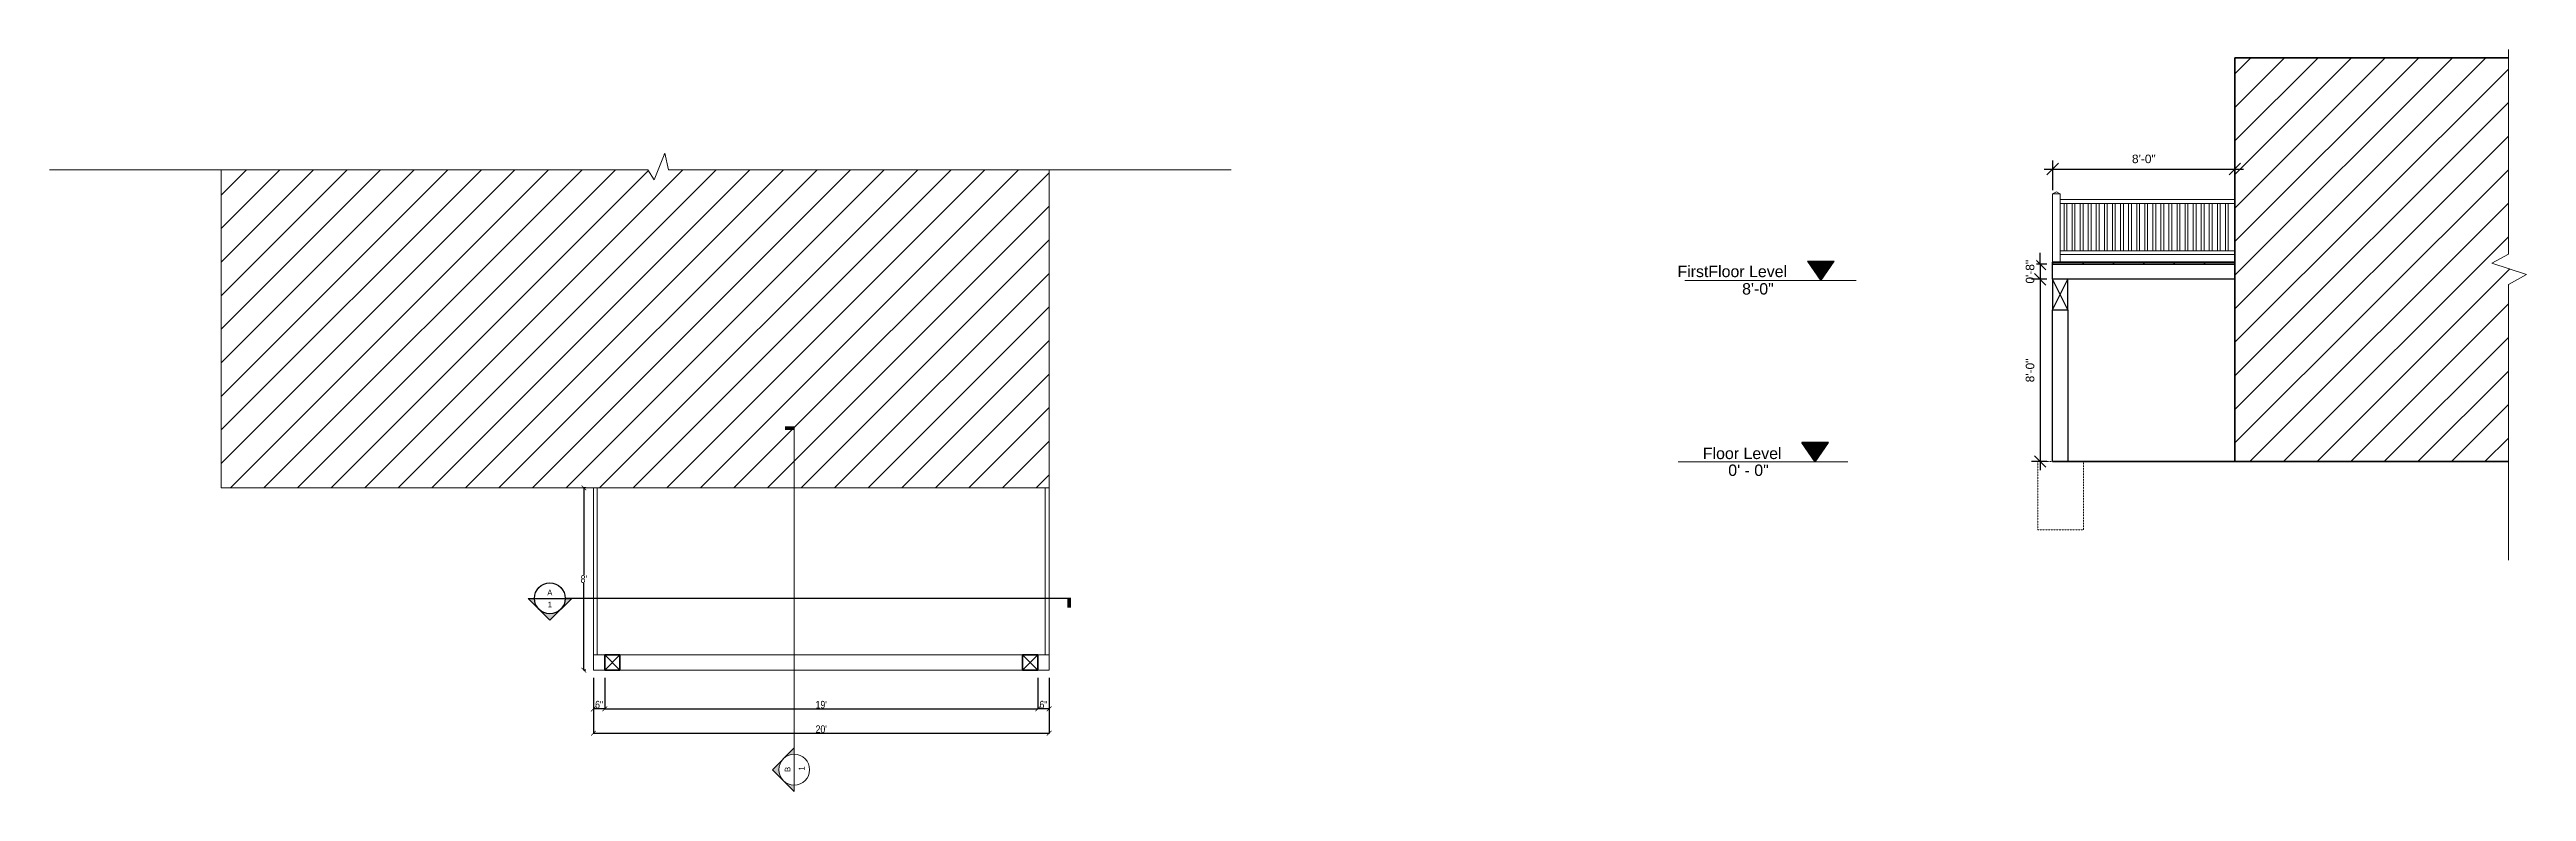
# Model space of a CAD drawing. Header units: inches. Extents: x 5821 to 9304, y -7513 to -2875.
# Drawn here: x 5821 to 7125, y -7053 to -6663 of the extents above; entities that cross this region are included whole.
import ezdxf
from ezdxf.enums import TextEntityAlignment as Align

# ---------------------------------------------------------------- set-up
doc = ezdxf.new("R2010")
doc.units = ezdxf.units.IN
doc.header["$MEASUREMENT"] = 0
doc.linetypes.add('CENTER', pattern=[2, 1.25, -0.25, 0.25, -0.25])
doc.linetypes.add('Dash 1_16_', pattern=[0.125, 0.0625, -0.0625])
doc.layers.add('dimensions', color=1, linetype='Continuous')
doc.layers.add('RCP-MRKR', color=2, linetype='Continuous')
doc.layers.add('exist building section', color=7, linetype='Continuous', lineweight=35, true_color=0x757575)
for name, color, linetype, lineweight in [('FOUNDATION', 95, 'CENTER', 9), ('Text', 7, 'Continuous', 9), ('wall', 70, 'Continuous', 35), ('wall view line', 70, 'Continuous', 13), ('wood', 40, 'Continuous', 9)]:
    doc.layers.add(name, color=color, linetype=linetype, lineweight=lineweight)
doc.styles.add('ARCH-D', font='arch-d.shx', dxfattribs={"width": 0.9})
doc.styles.add('Arial', font='arial.ttf', dxfattribs={"height": 6})
doc.styles.add('Arial_1', font='arial.ttf', dxfattribs={"height": 4.5})
doc.styles.add('GENERATED_STYLE_2', font='ARIALN.TTF')
doc.dimstyles.new('GENERATED_STYLE__2', dxfattribs={"dimtxt": 4, "dimasz": 2.533333, "dimexe": 0.18, "dimexo": 4, "dimgap": 0.09, "dimtad": 1, "dimtih": 1, "dimtoh": 1, "dimdec": 1, "dimzin": 0, "dimdsep": 46, "dimlunit": 4, "dimtxsty": 'GENERATED_STYLE_2', "dimblk": 'ARCHTICK', "dimcen": 0.09, "dimclrd": 1, "dimclre": 1, "dimclrt": 1, "dimadec": 0, "dimazin": 0, "dimtfac": 1, "dimtdec": 1, "dimtmove": 0, "dimatfit": 3, "dimfxl": 1, "dimtolj": 1, "dimtzin": 0, "dimarcsym": 0})
doc.dimstyles.new('Linear_-_3_32__Arial', dxfattribs={"dimscale": 12, "dimtxt": 4.591167, "dimasz": 0.5, "dimexe": 0.375, "dimexo": 0.25, "dimgap": 0.25, "dimtad": 1, "dimdec": 5, "dimrnd": 0.03125, "dimzin": 1, "dimdsep": 46, "dimlunit": 4, "dimtxsty": 'Arial_1', "dimblk1": 'OBLIQUE', "dimblk2": 'OBLIQUE', "dimsah": 1, "dimcen": 0.09, "dimdle": 0.375, "dimazin": 0, "dimtfac": 1, "dimtdec": 4, "dimtix": 1, "dimtmove": 0, "dimatfit": 3, "dimfxl": 1, "dimtvp": 1, "dimtfill": 1, "dimfrac": 2, "dimtolj": 1, "dimtzin": 0, "dimarcsym": 2})

msp = doc.modelspace()

# ---------------------------------------------------------------- texts
at = {"layer": 'Text', "ltscale": 100, "char_height": 6, "attachment_point": 3, "style": 'Arial'}
for s, insert, width in [('FirstFloor Level', (6735.83943, -6776.546586), 70.70090383), ('8\'-0"', (6728.830028, -6785.720039), 70.70090383), ('Floor Level', (6732.922477, -6872.387454), 56.87967477), ('0\' - 0"', (6726.192587, -6881.268631), 25.9065)]:
    msp.add_mtext(s, dxfattribs=dict(at, insert=insert, width=width))

# ---------------------------------------------------------------- blocks, each defined once
blk = doc.blocks.new('_Oblique')
at = {"color": 0, "linetype": 'ByBlock', "lineweight": -2}
blk.add_line((-0.5, -0.5), (0.5, 0.5), dxfattribs=at)
blk = doc.blocks.new('*D363')
at = {"layer": 'Defpoints', "color": 0, "ltscale": 100, "transparency": 16777216}
for p in [(6971.7, -6725.6), (6875.7, -6739.7), (6971.7, -6741.7)]:
    blk.add_point(p, dxfattribs=at)
at = {"layer": 'dimensions', "color": 0, "lineweight": -2, "ltscale": 100, "transparency": 16777216}
for p, q in [((6871.2, -6725.6), (6976.2, -6725.6)), ((6875.7, -6736.7), (6875.7, -6721.1)), ((6971.7, -6738.7), (6971.7, -6721.1))]:
    blk.add_line(p, q, dxfattribs=at)
at = {"layer": 'dimensions', "color": 0, "lineweight": -2, "ltscale": 100, "transparency": 16777216, "xscale": 5.999999999999999, "yscale": 5.999999999999999, "zscale": 5.999999999999999, "rotation": 180}
blk.add_blockref('_Oblique', (6875.7, -6725.6), dxfattribs=at)
at = {"layer": 'dimensions', "color": 0, "lineweight": -2, "ltscale": 100, "transparency": 16777216, "xscale": 5.999999999999999, "yscale": 5.999999999999999, "zscale": 5.999999999999999}
blk.add_blockref('_Oblique', (6971.7, -6725.6), dxfattribs=at)
at = {"layer": 'dimensions', "color": 0, "ltscale": 100, "transparency": 16777216, "insert": (6923.7, -6720.3), "char_height": 4.5, "attachment_point": 5, "style": 'Arial_1', "bg_fill": 3, "box_fill_scale": 1.25, "bg_fill_color": 256, "bg_fill_true_color": 13158600, "bg_fill_transparency": 0}
blk.add_mtext('\\A1;8\'-0"', dxfattribs=at)
blk = doc.blocks.new('*D364')
at = {"layer": 'Defpoints', "color": 0, "ltscale": 100, "transparency": 16777216}
for p in [(6875.7, -6775.7), (6875.7, -6783.7)]:
    blk.add_point(p, dxfattribs=at)
at = {"layer": 'dimensions', "color": 0, "lineweight": -2, "ltscale": 100, "transparency": 16777216}
for p, q in [((6869.1, -6775.7), (6869.1, -6769.7)), ((6872.7, -6775.7), (6864.6, -6775.7)), ((6869.1, -6775.7), (6869.1, -6783.7)), ((6872.7, -6783.7), (6864.6, -6783.7)), ((6869.1, -6783.7), (6869.1, -6789.7))]:
    blk.add_line(p, q, dxfattribs=at)
at = {"layer": 'dimensions', "color": 0, "lineweight": -2, "ltscale": 100, "transparency": 16777216, "xscale": 5.999999999999999, "yscale": 5.999999999999999, "zscale": 5.999999999999999}
for p, rotation in [((6869.1, -6775.7), 270), ((6869.1, -6783.7), 90)]:
    blk.add_blockref('_Oblique', p, dxfattribs=dict(at, rotation=rotation))
at = {"layer": 'dimensions', "color": 0, "ltscale": 100, "transparency": 16777216, "insert": (6863.8, -6779.7), "char_height": 4.5, "attachment_point": 5, "rotation": 90, "style": 'Arial_1', "bg_fill": 3, "box_fill_scale": 1.25, "bg_fill_color": 256, "bg_fill_true_color": 13158600, "bg_fill_transparency": 0}
blk.add_mtext('\\A1;0\'-8"', dxfattribs=at)
at = {"layer": 'Defpoints', "color": 0, "ltscale": 100, "transparency": 16777216}
blk.add_point((6869.1, -6783.7), dxfattribs=at)
blk = doc.blocks.new('*D365')
at = {"layer": 'Defpoints', "color": 0, "ltscale": 100, "transparency": 16777216}
for p in [(6875.7, -6783.7), (6869.1, -6879.7), (6875.7, -6879.7)]:
    blk.add_point(p, dxfattribs=at)
at = {"layer": 'dimensions', "color": 0, "lineweight": -2, "ltscale": 100, "transparency": 16777216}
for p, q in [((6869.1, -6779.2), (6869.1, -6884.2)), ((6872.7, -6783.7), (6864.6, -6783.7)), ((6872.7, -6879.7), (6864.6, -6879.7))]:
    blk.add_line(p, q, dxfattribs=at)
at = {"layer": 'dimensions', "color": 0, "lineweight": -2, "ltscale": 100, "transparency": 16777216, "xscale": 5.999999999999999, "yscale": 5.999999999999999, "zscale": 5.999999999999999}
for p, rotation in [((6869.1, -6783.7), 90), ((6869.1, -6879.7), 270)]:
    blk.add_blockref('_Oblique', p, dxfattribs=dict(at, rotation=rotation))
at = {"layer": 'dimensions', "color": 0, "ltscale": 100, "transparency": 16777216, "insert": (6863.8, -6831.7), "char_height": 4.5, "attachment_point": 5, "rotation": 90, "style": 'Arial_1', "bg_fill": 3, "box_fill_scale": 1.25, "bg_fill_color": 256, "bg_fill_true_color": 13158600, "bg_fill_transparency": 0}
blk.add_mtext('\\A1;8\'-0"', dxfattribs=at)
blk = doc.blocks.new('_ArchTick')
at = {"color": 0, "linetype": 'ByBlock', "lineweight": 100, "const_width": 0.15}
blk.add_lwpolyline([(-0.5, -0.5), (0.5, 0.5)], dxfattribs=at)
blk = doc.blocks.new('*D371')
at = {"layer": 'Defpoints', "color": 0, "ltscale": 100, "transparency": 16777216}
for p in [(6107.2, -6989.6), (6347.2, -6989.6), (6347.2, -7022.8)]:
    blk.add_point(p, dxfattribs=at)
at = {"layer": 'dimensions', "color": 1, "lineweight": -2, "ltscale": 100, "transparency": 16777216}
for p, q in [((6107.2, -6993.6), (6107.2, -7023)), ((6347.2, -6993.6), (6347.2, -7023)), ((6107.2, -7022.8), (6347.2, -7022.8))]:
    blk.add_line(p, q, dxfattribs=at)
at = {"layer": 'dimensions', "color": 1, "lineweight": -2, "ltscale": 100, "transparency": 16777216, "xscale": 2.533333333332774, "yscale": 2.533333333332774, "zscale": 2.533333333332774, "rotation": 180}
blk.add_blockref('_ArchTick', (6107.2, -7022.8), dxfattribs=at)
at = {"layer": 'dimensions', "color": 1, "lineweight": -2, "ltscale": 100, "transparency": 16777216, "xscale": 2.533333333332774, "yscale": 2.533333333332774, "zscale": 2.533333333332774}
blk.add_blockref('_ArchTick', (6347.2, -7022.8), dxfattribs=at)
at = {"layer": 'dimensions', "color": 1, "ltscale": 100, "transparency": 16777216, "insert": (6227.2, -7020.7), "char_height": 4, "attachment_point": 5, "style": 'GENERATED_STYLE_2'}
blk.add_mtext("\\A1;20'", dxfattribs=at)
blk = doc.blocks.new('*D370')
at = {"layer": 'Defpoints', "color": 0, "ltscale": 100, "transparency": 16777216}
for p in [(6107.2, -6989.6), (6113.2, -6989.6), (6107.2, -7010)]:
    blk.add_point(p, dxfattribs=at)
at = {"layer": 'dimensions', "color": 1, "lineweight": -2, "ltscale": 100, "transparency": 16777216}
for p, q in [((6107.2, -6993.6), (6107.2, -7010.1)), ((6113.2, -6993.6), (6113.2, -7010.1)), ((6113.2, -7010), (6107.2, -7010))]:
    blk.add_line(p, q, dxfattribs=at)
at = {"layer": 'dimensions', "color": 1, "lineweight": -2, "ltscale": 100, "transparency": 16777216, "xscale": 2.533333333332774, "yscale": 2.533333333332774, "zscale": 2.533333333332774, "rotation": 180}
blk.add_blockref('_ArchTick', (6107.2, -7010), dxfattribs=at)
at = {"layer": 'dimensions', "color": 1, "lineweight": -2, "ltscale": 100, "transparency": 16777216, "xscale": 2.533333333332774, "yscale": 2.533333333332774, "zscale": 2.533333333332774}
blk.add_blockref('_ArchTick', (6113.2, -7010), dxfattribs=at)
at = {"layer": 'dimensions', "color": 1, "ltscale": 100, "transparency": 16777216, "insert": (6110.2, -7007.8), "char_height": 4, "attachment_point": 5, "style": 'GENERATED_STYLE_2'}
blk.add_mtext('\\A1;6"', dxfattribs=at)
blk = doc.blocks.new('Anno_Arrow_A2')
at = {"linetype": 'ByBlock', "lineweight": -2}
h = blk.add_hatch(color=0, dxfattribs=at)
h.paths.add_polyline_path([(-1.77, 1.77), (-3.54, 0), (-2.5, 0, -0.198912)])
h.paths.add_polyline_path([(0, 3.54), (-1.77, 1.77, -0.414214), (1.77, 1.77)])
h.paths.add_polyline_path([(2.37, 1.16), (2.25, 1.1, -0.114349), (2.5, 0), (3.54, 0)])
h.paths.add_polyline_path([(1.77, 1.77, -0.082683), (2.25, 1.1), (2.37, 1.16)])
at = {"color": 0, "linetype": 'ByBlock', "lineweight": -2}
blk.add_lwpolyline([(-2.5, 0), (-3.54, 0), (0, 3.54), (3.54, 0), (2.5, 0)], dxfattribs=at)
blk = doc.blocks.new('rrr')
at = {"color": 7, "linetype": 'ByBlock', "lineweight": -2}
blk.add_line((34.9, 91.6), (34.9, 75.4), dxfattribs=at)
at = {"color": 3}
blk.add_line((34.9, -97.3), (34.9, 75.4), dxfattribs=at)
at = {"color": 3, "const_width": 1.92}
blk.add_lwpolyline([(30, -96.4), (34.9, -96.4)], dxfattribs=at)
at = {"color": 4, "linetype": 'ByBlock', "lineweight": -2}
blk.add_circle((34.9, 83.5), 8.12, dxfattribs=at)
at = {"color": 3, "xscale": 3.24979301556, "yscale": 3.24979301556, "zscale": 3.24979301556, "rotation": 90}
blk.add_blockref('Anno_Arrow_A2', (34.9, 83.5), dxfattribs=at)
at = {"color": 0, "linetype": 'ByBlock', "lineweight": -2, "style": 'ARCH-D', "width": 0.9}
blk.add_attdef('B', text='', height=3, rotation=90, dxfattribs=at).set_placement((29.9, 83.3), align=Align.TOP_CENTER)
blk.add_attdef('1', text='', height=3, rotation=90, dxfattribs=at).set_placement((40.3, 82.9), align=Align.CENTER)
blk = doc.blocks.new('*D372')
at = {"layer": 'Defpoints', "color": 0, "ltscale": 100, "transparency": 16777216}
for p in [(6102.2, -6893.6), (6107.2, -6893.6), (6107.2, -6989.6)]:
    blk.add_point(p, dxfattribs=at)
at = {"layer": 'dimensions', "color": 1, "lineweight": -2, "ltscale": 100, "transparency": 16777216}
for p, q in [((6103.2, -6893.6), (6102, -6893.6)), ((6102.2, -6893.6), (6102.2, -6939.4)), ((6102.2, -6989.6), (6102.2, -6943.7)), ((6103.2, -6989.6), (6102, -6989.6))]:
    blk.add_line(p, q, dxfattribs=at)
at = {"layer": 'dimensions', "color": 1, "lineweight": -2, "ltscale": 100, "transparency": 16777216, "xscale": 2.533333333332774, "yscale": 2.533333333332774, "zscale": 2.533333333332774}
for p, rotation in [((6102.2, -6893.6), 90), ((6102.2, -6989.6), 270)]:
    blk.add_blockref('_ArchTick', p, dxfattribs=dict(at, rotation=rotation))
at = {"layer": 'dimensions', "color": 1, "ltscale": 100, "transparency": 16777216, "insert": (6102.2, -6941.6), "char_height": 4, "attachment_point": 5, "style": 'GENERATED_STYLE_2'}
blk.add_mtext("\\A1;8'", dxfattribs=at)
blk = doc.blocks.new('*U405')
at = {"color": 3}
blk.add_line((-8.574, 0), (-0.254, 0), dxfattribs=at)
at = {"color": 7, "linetype": 'ByBlock', "lineweight": -2}
blk.add_line((0.254, 0), (-0.254, 0), dxfattribs=at)
at = {"color": 3, "const_width": 0.06}
blk.add_lwpolyline([(-8.545, 0.154), (-8.545, 0.002)], dxfattribs=at)
at = {"color": 4, "linetype": 'ByBlock', "lineweight": -2}
blk.add_circle((0, 0), 0.254, dxfattribs=at)
at = {"color": 3, "xscale": 0.10155603173625, "yscale": 0.10155603173625, "zscale": 0.10155603173625}
blk.add_blockref('Anno_Arrow_A2', (0, 0), dxfattribs=at)
at = {"color": 0, "linetype": 'ByBlock', "lineweight": -2, "style": 'ARCH-D', "width": 0.9}
blk.add_attdef('#', text='', height=0.0938, dxfattribs=at).set_placement((0, 0.055), align=Align.CENTER)
blk.add_attdef('SHT', text='', height=0.0938, dxfattribs=at).set_placement((0, -0.051), align=Align.TOP_CENTER)
blk = doc.blocks.new('*D406')
at = {"layer": 'Defpoints', "color": 0, "ltscale": 100, "transparency": 16777216}
for p in [(6113.2, -6989.6), (6341.2, -6989.6), (6341.2, -7010)]:
    blk.add_point(p, dxfattribs=at)
at = {"layer": 'dimensions', "color": 1, "lineweight": -2, "ltscale": 100, "transparency": 16777216}
for p, q in [((6113.2, -6993.6), (6113.2, -7010.1)), ((6341.2, -6993.6), (6341.2, -7010.1)), ((6113.2, -7010), (6341.2, -7010))]:
    blk.add_line(p, q, dxfattribs=at)
at = {"layer": 'dimensions', "color": 1, "lineweight": -2, "ltscale": 100, "transparency": 16777216, "xscale": 2.533333333332774, "yscale": 2.533333333332774, "zscale": 2.533333333332774, "rotation": 180}
blk.add_blockref('_ArchTick', (6113.2, -7010), dxfattribs=at)
at = {"layer": 'dimensions', "color": 1, "lineweight": -2, "ltscale": 100, "transparency": 16777216, "xscale": 2.533333333332774, "yscale": 2.533333333332774, "zscale": 2.533333333332774}
blk.add_blockref('_ArchTick', (6341.2, -7010), dxfattribs=at)
at = {"layer": 'dimensions', "color": 1, "ltscale": 100, "transparency": 16777216, "insert": (6227.2, -7007.8), "char_height": 4, "attachment_point": 5, "style": 'GENERATED_STYLE_2'}
blk.add_mtext("\\A1;19'", dxfattribs=at)
blk = doc.blocks.new('*D407')
at = {"layer": 'Defpoints', "color": 0, "ltscale": 100, "transparency": 16777216}
for p in [(6341.2, -6989.6), (6347.2, -6989.6), (6341.2, -7010)]:
    blk.add_point(p, dxfattribs=at)
at = {"layer": 'dimensions', "color": 1, "lineweight": -2, "ltscale": 100, "transparency": 16777216}
for p, q in [((6341.2, -6993.6), (6341.2, -7010.1)), ((6347.2, -6993.6), (6347.2, -7010.1)), ((6347.2, -7010), (6341.2, -7010))]:
    blk.add_line(p, q, dxfattribs=at)
at = {"layer": 'dimensions', "color": 1, "lineweight": -2, "ltscale": 100, "transparency": 16777216, "xscale": 2.533333333332774, "yscale": 2.533333333332774, "zscale": 2.533333333332774, "rotation": 180}
blk.add_blockref('_ArchTick', (6341.2, -7010), dxfattribs=at)
at = {"layer": 'dimensions', "color": 1, "lineweight": -2, "ltscale": 100, "transparency": 16777216, "xscale": 2.533333333332774, "yscale": 2.533333333332774, "zscale": 2.533333333332774}
blk.add_blockref('_ArchTick', (6347.2, -7010), dxfattribs=at)
at = {"layer": 'dimensions', "color": 1, "ltscale": 100, "transparency": 16777216, "insert": (6344.2, -7007.8), "char_height": 4, "attachment_point": 5, "style": 'GENERATED_STYLE_2'}
blk.add_mtext('\\A1;6"', dxfattribs=at)

# ---------------------------------------------------------------- dimensions: what is measured, and where the dimension line sits
at = {"layer": 'dimensions', "ltscale": 100}
dim = msp.add_linear_dim(base=(6102.208074, -6893.553552), p1=(6107.202565, -6989.553552), p2=(6107.202565, -6893.553552), angle=90, dimstyle='GENERATED_STYLE__2', dxfattribs=at)
dim.commit()
dim.dimension.update_dxf_attribs({"geometry": '*D372', "text_midpoint": (6102.208074, -6941.553552)})
for base, p1, p2, picture, middle in [((6347.202565, -7022.785587), (6107.202565, -6989.553552), (6347.202565, -6989.553552), '*D371', (6227.202565, -7020.653295)), ((6107.202565, -7009.962092), (6113.202565, -6989.553552), (6107.202565, -6989.553552), '*D370', (6110.202565, -7007.8298)), ((6341.202565, -7009.962092), (6113.202565, -6989.553552), (6341.202565, -6989.553552), '*D406', (6227.202565, -7007.8298)), ((6341.202565, -7009.962092), (6347.202565, -6989.553552), (6341.202565, -6989.553552), '*D407', (6344.202565, -7007.8298))]:
    dim = msp.add_linear_dim(base=base, p1=p1, p2=p2, dimstyle='GENERATED_STYLE__2', dxfattribs=at)
    dim.commit()
    dim.dimension.update_dxf_attribs({"geometry": picture, "text_midpoint": middle})

# ---------------------------------------------------------------- hatches: boundary and pattern name
h = msp.add_hatch(color=256)
h.dxf.hatch_style = 1
h.paths.add_polyline_path([(6757.647955, -6869.606431), (6743.647955, -6869.606431), (6750.647955, -6879.788042)])
at = {"layer": 'dimensions', "ltscale": 100}
h = msp.add_hatch(dxfattribs=at)
h.set_pattern_fill('ANSI31', color=8, scale=100)
h.paths.add_polyline_path([(7115.66751, -6770.388182), (7115.66751, -6667.054518), (6971.689904, -6667.054518), (6971.689904, -6736.796042), (6971.689904, -6879.682454), (7115.66751, -6879.682454), (7115.66751, -6786.407085), (7125.207234, -6781.113713), (7106.984348, -6775.107769)])
h = msp.add_hatch(dxfattribs=at)
h.set_pattern_fill('ANSI31', color=8, scale=100)
h.set_pattern_definition([(45, (-1049.532, -2474.718), (-8.838835, 8.838835), [])])
h.paths.add_polyline_path([(6347.202565, -6726.047968), (6146.795251, -6726.047968), (6144.740748, -6717.296658), (6139.12868, -6731.335152), (6135.85259, -6726.047968), (5911.205546, -6726.047968), (5911.205546, -6893.553552), (6347.202565, -6893.553552)])
at = {"layer": 'Text', "ltscale": 100}
h = msp.add_hatch(color=256, dxfattribs=at)
h.dxf.hatch_style = 1
h.paths.add_polyline_path([(6760.567578, -6774.057839), (6746.567578, -6774.057839), (6753.567578, -6784.239451)])

# ---------------------------------------------------------------- linework, layer by layer
for p, q in [((6757.647955, -6869.606431), (6743.647955, -6869.606431)), ((6750.647955, -6879.788042), (6743.647955, -6869.606431)), ((6750.647955, -6879.788042), (6757.647955, -6869.606431))]:
    msp.add_line(p, q)
at = {"layer": 'dimensions', "lineweight": 0, "ltscale": 100}
for p, q in [((7115.66751, -6662.653338), (7115.66751, -6770.388182)), ((7115.66751, -6770.388182), (7106.984348, -6775.107769)), ((7106.984348, -6775.107769), (7125.207234, -6781.113713)), ((7125.207234, -6781.113713), (7115.66751, -6786.407085)), ((7115.66751, -6786.407085), (7115.66751, -6931.717624))]:
    msp.add_line(p, q, dxfattribs=at)
at = {"layer": 'exist building section'}
for p, q in [((6971.689904, -6736.796042), (6971.689904, -6667.054518)), ((6971.689904, -6667.054518), (7115.66751, -6667.054518)), ((6971.689904, -6736.796042), (6971.689904, -6879.682454))]:
    msp.add_line(p, q, dxfattribs=at)
at = {"layer": 'Text', "ltscale": 100}
for p, q in [((6760.567578, -6774.057839), (6746.567578, -6774.057839)), ((6753.567578, -6784.239451), (6746.567578, -6774.057839)), ((6753.567578, -6784.239451), (6760.567578, -6774.057839)), ((6772.199805, -6784.239451), (6682.028281, -6784.239451)), ((6767.825046, -6879.788042), (6678.412527, -6879.788042))]:
    msp.add_line(p, q, dxfattribs=at)
at = {"layer": 'wall', "ltscale": 100}
for p, q in [((6971.689904, -6774.70434), (6875.685143, -6774.704356)), ((6875.685143, -6774.70434), (6875.685143, -6775.70434)), ((6971.689904, -6775.70434), (6875.689904, -6775.70434)), ((6891.689904, -6774.70434), (6891.689904, -6775.70434)), ((6907.689904, -6774.70434), (6907.689904, -6775.70434)), ((6923.689904, -6774.70434), (6923.689904, -6775.70434)), ((6939.689904, -6774.70434), (6939.689904, -6775.70434)), ((6955.689904, -6774.70434), (6955.689904, -6775.70434)), ((6971.689904, -6774.70434), (6971.689904, -6775.70434)), ((6971.689904, -6774.70434), (6971.689904, -6775.70434)), ((6875.689904, -6879.682454), (7115.66751, -6879.682454))]:
    msp.add_line(p, q, dxfattribs=at)
at = {"layer": 'wall', "color": 2, "ltscale": 2}
for points in [[(6113.202565, -6989.553552), (6121.202565, -6989.553552), (6121.202565, -6981.553552), (6113.202565, -6981.553552)], [(6333.202565, -6989.553552), (6341.202565, -6989.553552), (6341.202565, -6981.553552), (6333.202565, -6981.553552)]]:
    msp.add_lwpolyline(points, close=True, dxfattribs=at)
at = {"layer": 'wall view line', "ltscale": 100}
for p, q in [((6139.12868, -6731.335152), (6144.740748, -6717.296658)), ((6144.740748, -6717.296658), (6146.795251, -6726.047968)), ((5820.796957, -6726.047968), (6135.85259, -6726.047968)), ((5911.205546, -6893.553552), (5911.205546, -6726.047968)), ((6135.85259, -6726.047968), (6139.12868, -6731.335152)), ((6146.795251, -6726.047968), (6443.159883, -6726.047968)), ((6347.202565, -6726.047968), (6347.202565, -6893.553552)), ((6875.685143, -6774.704356), (6875.685143, -6738.704356)), ((6877.689176, -6737.704356), (6875.689176, -6738.704356)), ((6879.689176, -6738.704356), (6875.689176, -6738.704356)), ((6875.689176, -6738.704356), (6875.689176, -6739.704356)), ((6877.689176, -6737.704356), (6879.689176, -6738.704356)), ((6879.685143, -6774.704356), (6879.685143, -6738.704356)), ((6879.685143, -6774.704356), (6879.685143, -6738.704356)), ((6879.689182, -6741.70434), (6971.689904, -6741.70434)), ((6879.689182, -6743.70434), (6971.689904, -6743.70434)), ((6879.689182, -6743.70434), (6881.689182, -6743.70434)), ((6881.689182, -6743.70434), (6881.689182, -6768.70434)), ((6883.189182, -6743.70434), (6883.189182, -6768.70434)), ((6885.939182, -6743.70434), (6885.939182, -6768.70434)), ((6887.439182, -6743.70434), (6887.439182, -6768.70434)), ((6890.189182, -6743.70434), (6890.189182, -6768.70434)), ((6891.689182, -6743.70434), (6891.689182, -6768.70434)), ((6894.439182, -6743.70434), (6894.439182, -6768.70434)), ((6895.939182, -6743.70434), (6895.939182, -6768.70434)), ((6898.689182, -6743.70434), (6898.689182, -6768.70434)), ((6900.189182, -6743.70434), (6900.189182, -6768.70434)), ((6902.939182, -6743.70434), (6902.939182, -6768.70434)), ((6904.439182, -6743.70434), (6904.439182, -6768.70434)), ((6907.189182, -6743.70434), (6907.189182, -6768.70434)), ((6908.689182, -6743.70434), (6908.689182, -6768.70434)), ((6911.439182, -6743.70434), (6911.439182, -6768.70434)), ((6912.939182, -6743.70434), (6912.939182, -6768.70434)), ((6915.689182, -6743.70434), (6915.689182, -6768.70434)), ((6917.189182, -6743.70434), (6917.189182, -6768.70434)), ((6919.939182, -6743.70434), (6919.939182, -6768.70434)), ((6921.439182, -6743.70434), (6921.439182, -6768.70434)), ((6924.189182, -6743.70434), (6924.189182, -6768.70434)), ((6925.689182, -6743.70434), (6925.689182, -6768.70434)), ((6928.439182, -6743.70434), (6928.439182, -6768.70434)), ((6929.939182, -6743.70434), (6929.939182, -6768.70434)), ((6932.689182, -6743.70434), (6932.689182, -6768.70434)), ((6934.189182, -6743.70434), (6934.189182, -6768.70434)), ((6936.939182, -6743.70434), (6936.939182, -6768.70434)), ((6938.439182, -6743.70434), (6938.439182, -6768.70434)), ((6941.189182, -6743.70434), (6941.189182, -6768.70434)), ((6942.689182, -6743.70434), (6942.689182, -6768.70434)), ((6945.439182, -6743.70434), (6945.439182, -6768.70434)), ((6946.939182, -6743.70434), (6946.939182, -6768.70434)), ((6949.689182, -6743.70434), (6949.689182, -6768.70434)), ((6951.189182, -6743.70434), (6951.189182, -6768.70434)), ((6953.939182, -6743.70434), (6953.939182, -6768.70434)), ((6955.439182, -6743.70434), (6955.439182, -6768.70434)), ((6958.189182, -6743.70434), (6958.189182, -6768.70434)), ((6959.689182, -6743.70434), (6959.689182, -6768.70434)), ((6962.439182, -6743.70434), (6962.439182, -6768.70434)), ((6963.939182, -6743.70434), (6963.939182, -6768.70434)), ((6966.689182, -6743.70434), (6966.689182, -6768.70434)), ((6968.189182, -6743.70434), (6968.189182, -6768.70434)), ((6879.689182, -6768.70434), (6971.689904, -6768.70434)), ((6875.685143, -6774.704356), (6875.685143, -6770.704356)), ((6879.689182, -6770.70434), (6971.689904, -6770.70434)), ((6347.202565, -6893.553552), (5911.205546, -6893.553552))]:
    msp.add_line(p, q, dxfattribs=at)
at = {"layer": 'wood'}
for p, q in [((6107.202565, -6981.553552), (6107.202565, -6893.553552)), ((6109.202565, -6981.553552), (6109.202565, -6893.553552)), ((6345.202565, -6981.553552), (6345.202565, -6893.553552)), ((6347.202565, -6981.553552), (6347.202565, -6893.553552)), ((6113.202565, -6989.553552), (6121.202565, -6981.553552)), ((6121.202565, -6989.553552), (6113.202565, -6981.553552)), ((6341.202565, -6989.553552), (6333.202565, -6981.553552)), ((6333.202565, -6989.553552), (6341.202565, -6981.553552))]:
    msp.add_line(p, q, dxfattribs=at)
msp.add_lwpolyline([(6107.202565, -6981.553552), (6347.202565, -6981.553552), (6347.202565, -6989.553552), (6107.202565, -6989.553552)], close=True, dxfattribs=at)

# ---------------------------------------------------------------- block references
at = {"layer": 'RCP-MRKR'}
ref = msp.add_blockref('*U405', (6084.275505, -6951.766869), dxfattribs=dict(at, xscale=32, yscale=32, zscale=32, rotation=180))
ref.add_attrib('#', '1', dxfattribs={"layer": '0', "color": 0, "linetype": 'ByBlock', "lineweight": -2, "height": 3, "style": 'ARCH-D', "width": 0.9}).set_placement((6084.275505, -6956.520873), align=Align.CENTER)
ref.add_attrib('SHT', 'A', dxfattribs={"layer": '0', "color": 0, "linetype": 'ByBlock', "lineweight": -2, "height": 3, "style": 'ARCH-D', "width": 0.9}).set_placement((6084.275505, -6947.141973), align=Align.TOP_CENTER)
at = {"layer": 'wood', "color": 255}
ref = msp.add_blockref('rrr', (6178.064985, -6958.50927), dxfattribs=dict(at, xscale=-1, rotation=180))
ref.add_attrib('B', 'B', dxfattribs={"layer": '0', "color": 0, "linetype": 'ByBlock', "lineweight": -2, "height": 3, "rotation": 90, "style": 'ARCH-D', "width": 0.9}).set_placement((6207.97933, -7041.836118), align=Align.TOP_CENTER)
ref.add_attrib('1', '1', dxfattribs={"layer": '0', "color": 0, "linetype": 'ByBlock', "lineweight": -2, "height": 3, "rotation": 90, "style": 'ARCH-D', "width": 0.9}).set_placement((6218.393857, -7041.379333), align=Align.CENTER)

msp.set_redraw_order([(e.dxf.handle, doc.entitydb.next_handle()) for e in msp.query("TEXT MTEXT ATTDEF DIMENSION ARC_DIMENSION")])  # texts and dimensions are drawn at this point

# ---------------------------------------------------------------- next in the draw order: dimensions: what is measured, and where the dimension line sits
at = {"layer": 'dimensions', "ltscale": 100}
dim = msp.add_linear_dim(base=(6971.689904, -6725.626211), p1=(6875.689176, -6739.704356), p2=(6971.689904, -6741.70434), dimstyle='Linear_-_3_32__Arial', override={"dimpost": '<>'}, dxfattribs=at)
dim.commit()
dim.dimension.update_dxf_attribs({"geometry": '*D363', "text_midpoint": (6923.68954, -6725.626211), "dimtype": 160})
dim = msp.add_linear_dim(base=(6869.119106, -6783.70434), p1=(6875.685143, -6775.70434), p2=(6875.685143, -6783.70434), angle=90, dimstyle='Linear_-_3_32__Arial', override={"dimpost": '<>'}, dxfattribs=at)
dim.commit()
dim.dimension.update_dxf_attribs({"geometry": '*D364', "text_midpoint": (6863.821528, -6779.70434)})

# ---------------------------------------------------------------- next in the draw order: linework, layer by layer
at = {"layer": 'RCP-MRKR', "ltscale": 100}
for points in [[(6875.685143, -6775.70434), (6971.689904, -6775.70434), (6971.689904, -6783.70434), (6875.685143, -6783.70434)], [(6875.689904, -6799.70434), (6883.689904, -6799.70434), (6883.689904, -6783.70434), (6875.689904, -6783.70434)]]:
    msp.add_lwpolyline(points, close=True, dxfattribs=at)

# ---------------------------------------------------------------- next in the draw order: dimensions: what is measured, and where the dimension line sits
at = {"layer": 'dimensions', "ltscale": 100}
dim = msp.add_linear_dim(base=(6869.080044, -6879.713704), p1=(6875.685143, -6783.70434), p2=(6875.685143, -6879.713704), angle=90, dimstyle='Linear_-_3_32__Arial', override={"dimpost": '<>'}, dxfattribs=at)
dim.commit()
dim.dimension.update_dxf_attribs({"geometry": '*D365', "text_midpoint": (6863.782465, -6831.709022)})

# ---------------------------------------------------------------- next in the draw order: linework, layer by layer
at = {"layer": 'FOUNDATION', "linetype": 'Dash 1_16_'}
msp.add_lwpolyline([(6867.906592, -6915.682454), (6891.906592, -6915.682454), (6891.906592, -6879.713704), (6867.906592, -6879.713704)], close=True, dxfattribs=at)
at = {"layer": 'RCP-MRKR', "ltscale": 100}
for p, q in [((6883.689904, -6799.70434), (6875.689904, -6783.70434)), ((6875.689904, -6799.70434), (6883.689904, -6783.70434))]:
    msp.add_line(p, q, dxfattribs=at)
msp.add_lwpolyline([(6875.689904, -6799.70434), (6883.689904, -6799.70434), (6883.689904, -6879.682454), (6875.689904, -6879.682454)], close=True, dxfattribs=at)

doc.saveas('drawing.dxf')
